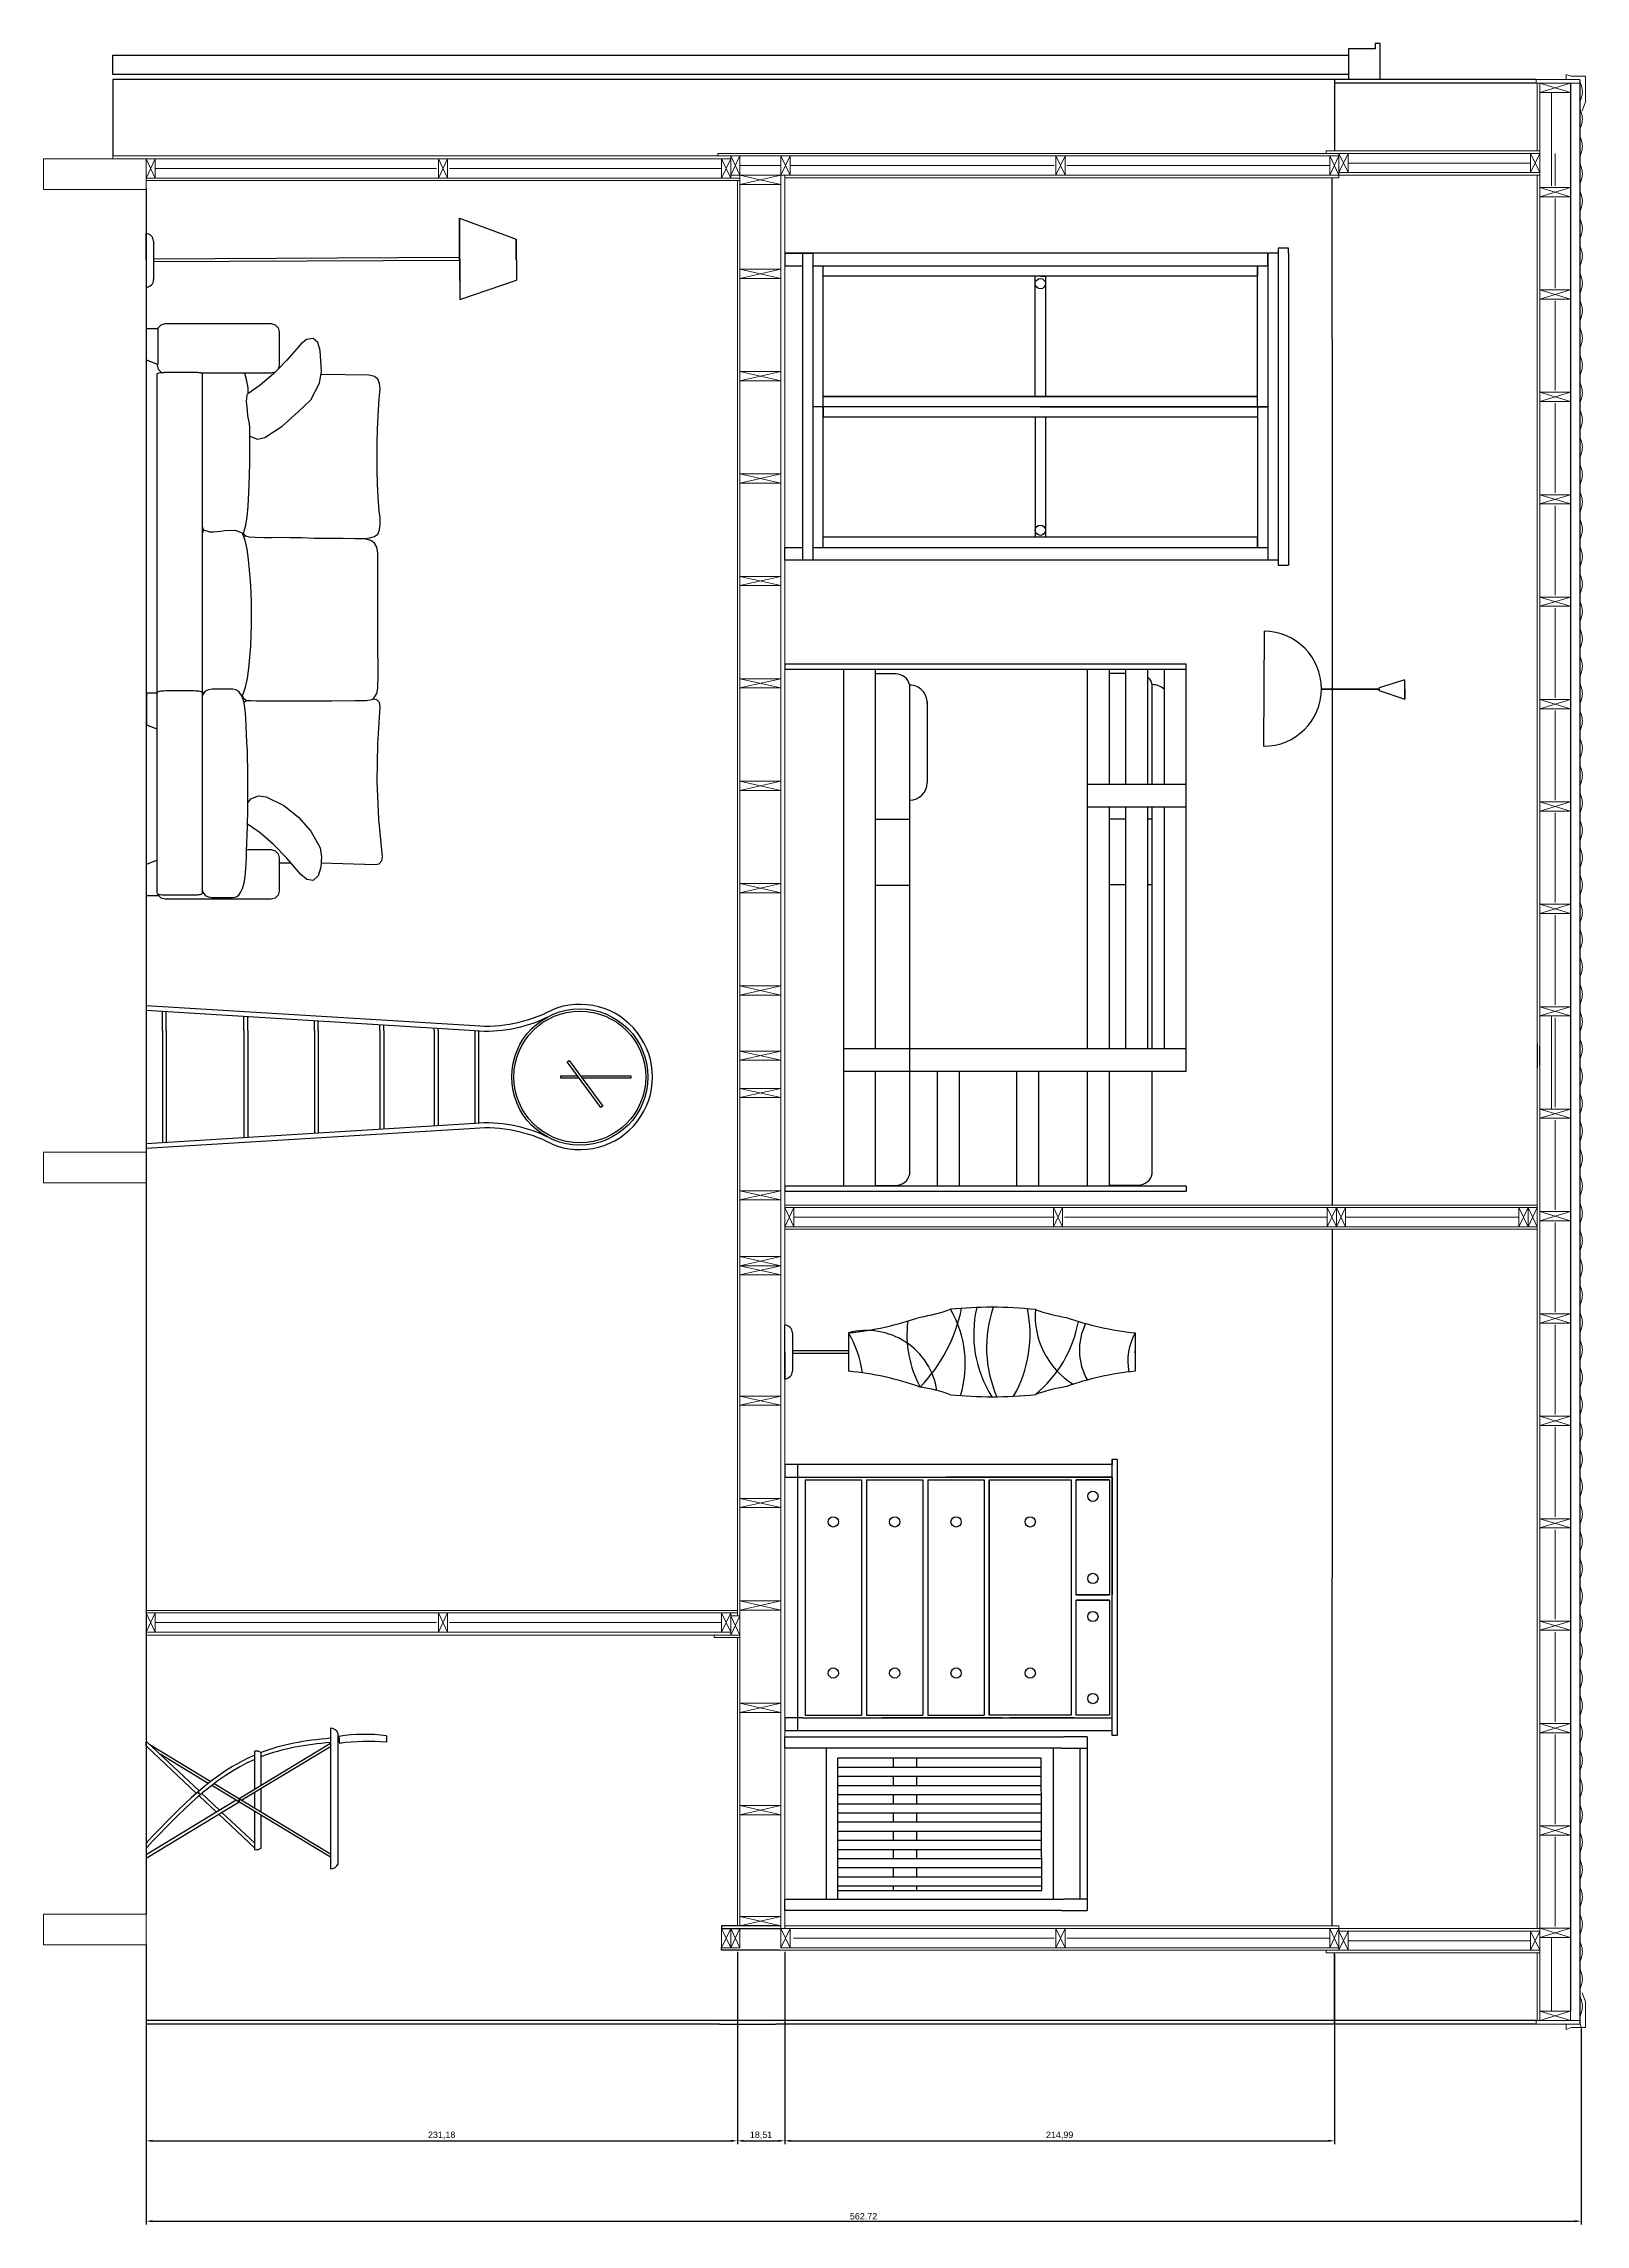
# Model space of a CAD drawing. Header units: millimetres. Extents: x -590 to 14421, y -527 to 4753.
# Drawn here: x 4246 to 4849, y 721 to 1574 of the extents above; entities that cross this region are included whole.
import ezdxf

# ---------------------------------------------------------------- set-up
doc = ezdxf.new("R2010")
doc.units = ezdxf.units.MM
for name, color, linetype, lineweight in [('A-ANNO-SYMB', 3, 'Continuous', 18), ('A-DETL-MBND', 3, 'Continuous', 18), ('A-ELEV-IDEN', 3, 'Continuous', 18), ('A-ELEV-MBE2', 4, 'Continuous', 25), ('A-FURN', 8, 'Continuous', 18), ('A-WALL-PATT', 8, 'Continuous', 18), ('A-WALL-STUD', 3, 'Continuous', 18)]:
    doc.layers.add(name, color=color, linetype=linetype, lineweight=lineweight)
doc.layers.add('ANG010029 Angely Ludres Meridienne Object by Polantis 2012-T1', color=7, linetype='Continuous', true_color=0xf0dfcc)
doc.layers.add('ANG010029 Angely Ludres Meridienne Object by Polantis 2012-T2', color=7, linetype='Continuous', true_color=0x3b2222)
doc.layers.add('simona arzu 1', color=1, linetype='Continuous')
doc.styles.get("Standard").update_dxf_attribs({"font": 'Arial.ttf'})
doc.dimstyles.new('ISO-25', dxfattribs={"dimtxt": 2.5, "dimasz": 2.5, "dimexe": 1.25, "dimexo": 0.625, "dimtad": 1, "dimtxsty": 'Standard', "dimcen": 2.5, "dimadec": 0, "dimazin": 0, "dimtfac": 1, "dimtmove": 0, "dimatfit": 3, "dimfxl": 1, "dimarcsym": 0})

msp = doc.modelspace()

# ---------------------------------------------------------------- blocks, each defined once
blk = doc.blocks.new('*D111')
at = {"color": 0, "lineweight": -2, "transparency": 16777216}
for p, q in [((4286.08, 800.11), (4286.08, 721)), ((4847.12, 797.55), (4847.12, 721)), ((4288.58, 722.25), (4844.62, 722.25))]:
    blk.add_line(p, q, dxfattribs=at)
at = {"color": 0, "transparency": 16777216}
for points in [[(4288.58, 722.67), (4288.58, 721.84), (4286.08, 722.25)], [(4844.62, 722.67), (4844.62, 721.84), (4847.12, 722.25)]]:
    blk.add_solid(points, dxfattribs=at)
at = {"color": 0, "transparency": 16777216, "insert": (4566.6, 724.15), "char_height": 2.5, "attachment_point": 5}
blk.add_mtext('562.72', dxfattribs=at)
blk = doc.blocks.new('*D112')
at = {"color": 0, "lineweight": -2, "transparency": 16777216}
for p, q in [((4286.08, 798.61), (4286.08, 752.42)), ((4517.26, 798.61), (4517.26, 752.42)), ((4288.58, 753.67), (4514.76, 753.67))]:
    blk.add_line(p, q, dxfattribs=at)
at = {"color": 0, "transparency": 16777216}
for points in [[(4288.58, 754.09), (4288.58, 753.26), (4286.08, 753.67)], [(4514.76, 754.09), (4514.76, 753.26), (4517.26, 753.67)]]:
    blk.add_solid(points, dxfattribs=at)
at = {"color": 0, "transparency": 16777216, "insert": (4401.67, 755.8), "char_height": 2.5, "attachment_point": 5}
blk.add_mtext('231,18', dxfattribs=at)
blk = doc.blocks.new('*D113')
at = {"color": 0, "lineweight": -2, "transparency": 16777216}
for p, q in [((4517.26, 827.54), (4517.26, 752.42)), ((4535.77, 827.54), (4535.77, 752.42)), ((4519.76, 753.67), (4533.27, 753.67))]:
    blk.add_line(p, q, dxfattribs=at)
at = {"color": 0, "transparency": 16777216}
for points in [[(4519.76, 754.09), (4519.76, 753.26), (4517.26, 753.67)], [(4533.27, 754.09), (4533.27, 753.26), (4535.77, 753.67)]]:
    blk.add_solid(points, dxfattribs=at)
at = {"color": 0, "transparency": 16777216, "insert": (4526.51, 755.8), "char_height": 2.5, "attachment_point": 5}
blk.add_mtext('18,51', dxfattribs=at)
blk = doc.blocks.new('*D115')
at = {"color": 0, "lineweight": -2, "transparency": 16777216}
for p, q in [((4535.77, 827.54), (4535.77, 752.42)), ((4750.76, 826.54), (4750.76, 752.42)), ((4538.27, 753.67), (4748.26, 753.67))]:
    blk.add_line(p, q, dxfattribs=at)
at = {"color": 0, "transparency": 16777216}
for points in [[(4538.27, 754.09), (4538.27, 753.26), (4535.77, 753.67)], [(4748.26, 754.09), (4748.26, 753.26), (4750.76, 753.67)]]:
    blk.add_solid(points, dxfattribs=at)
at = {"color": 0, "transparency": 16777216, "insert": (4643.26, 755.8), "char_height": 2.5, "attachment_point": 5}
blk.add_mtext('214,99', dxfattribs=at)

# ---------------------------------------------------------------- dimensions: what is measured, and where the dimension line sits
at = {"color": 3}
for base, p1, p2, picture, middle in [((4535.77, 753.674), (4517.256, 828.162), (4535.77, 828.162), '*D113', (4526.513, 755.805)), ((4750.759, 753.674), (4535.77, 828.162), (4750.759, 827.161), '*D115', (4643.264, 755.805)), ((4517.256, 753.674), (4286.077, 799.239), (4517.256, 799.239), '*D112', (4401.666, 755.805))]:
    dim = msp.add_linear_dim(base=base, p1=p1, p2=p2, dimstyle='ISO-25', dxfattribs=at)
    dim.commit()
    dim.dimension.update_dxf_attribs({"geometry": picture, "text_midpoint": middle})
dim = msp.add_linear_dim(base=(4847.118, 722.254), p1=(4286.077, 800.74), p2=(4847.118, 798.176), text='562.72', dimstyle='ISO-25', dxfattribs=at)
dim.commit()
dim.dimension.update_dxf_attribs({"geometry": '*D111', "text_midpoint": (4566.598, 724.146)})

# ---------------------------------------------------------------- linework, layer by layer
at = {"color": 0}
for p, q in [((4749.758, 1457.97), (4749.758, 1521.096)), ((4286.077, 1516.993), (4286.077, 842.273)), ((4830, 1182.635), (4830, 1173.128)), ((4831.001, 1174.129), (4831.001, 1181.635)), ((4644.021, 907.116), (4653.997, 907.116)), ((4653.997, 911.578), (4644.889, 911.578)), ((4651.121, 907.116), (4651.121, 848.127)), ((4653.997, 911.578), (4653.997, 907.116)), ((4653.997, 907.116), (4653.997, 848.127)), ((4653.997, 848.127), (4644.889, 848.127)), ((4653.997, 848.127), (4653.997, 843.664)), ((4534.269, 837.762), (4511.051, 837.762)), ((4511.051, 837.762), (4511.051, 836.668)), ((4511.051, 836.668), (4534.269, 836.668)), ((4644.021, 843.664), (4653.997, 843.664)), ((4286.077, 830.263), (4286.077, 799.239)), ((4511.051, 828.162), (4511.051, 829.163)), ((4533.788, 828.162), (4511.051, 828.162)), ((4750.759, 800.74), (4286.077, 800.74)), ((4510.307, 799.239), (4532.282, 799.239))]:
    msp.add_line(p, q, dxfattribs=at)
for p, q in [((4408.682, 1496.955), (4408.64, 1505.308)), ((4408.64, 1505.308), (4408.8, 1473.568)), ((4408.64, 1505.308), (4430.785, 1497.066)), ((4285.971, 1499.287), (4286.077, 1478.287)), ((4288.987, 1496.302), (4289.062, 1481.302)), ((4408.762, 1480.966), (4408.682, 1496.955)), ((4430.825, 1489.016), (4430.785, 1497.066)), ((4430.785, 1497.066), (4430.865, 1481.077)), ((4732.656, 1493.602), (4728.656, 1493.602)), ((4728.656, 1493.602), (4728.656, 1371.606)), ((4732.77, 1493.606), (4732.656, 1493.602)), ((4732.77, 1491.606), (4732.77, 1493.606)), ((4408.717, 1489.905), (4289.022, 1489.302)), ((4289.027, 1488.302), (4408.723, 1488.905)), ((4728.656, 1491.606), (4535.77, 1491.606)), ((4535.77, 1491.606), (4542.77, 1491.606)), ((4535.77, 1491.606), (4535.77, 1486.606)), ((4535.77, 1486.606), (4542.77, 1486.606)), ((4542.77, 1491.606), (4542.77, 1371.606)), ((4542.77, 1491.606), (4546.77, 1491.606)), ((4546.77, 1491.606), (4546.77, 1371.606)), ((4546.77, 1486.606), (4724.656, 1486.606)), ((4550.77, 1431.606), (4550.77, 1486.606)), ((4720.656, 1431.606), (4720.656, 1486.606)), ((4720.656, 1486.606), (4720.656, 1482.606)), ((4724.656, 1486.606), (4724.656, 1491.606)), ((4724.656, 1491.606), (4724.656, 1371.606)), ((4724.656, 1486.606), (4724.656, 1376.606)), ((4732.77, 1491.606), (4732.77, 1371.606)), ((4408.8, 1473.568), (4430.865, 1481.077)), ((4720.656, 1482.606), (4550.77, 1482.606)), ((4633.713, 1435.606), (4633.713, 1482.606)), ((4635.713, 1482.606), (4637.713, 1482.606)), ((4637.713, 1482.606), (4637.713, 1435.606)), ((4720.656, 1435.606), (4550.77, 1435.606)), ((4550.77, 1435.606), (4720.656, 1435.606)), ((4637.713, 1435.606), (4633.713, 1435.606)), ((4720.656, 1431.606), (4720.656, 1435.606)), ((4724.656, 1431.606), (4546.77, 1431.606)), ((4550.77, 1376.606), (4550.77, 1431.606)), ((4550.77, 1431.606), (4550.77, 1427.606)), ((4550.77, 1427.606), (4720.656, 1427.606)), ((4633.713, 1427.606), (4633.713, 1380.606)), ((4635.713, 1431.606), (4724.656, 1431.606)), ((4637.713, 1427.606), (4637.713, 1380.606)), ((4724.656, 1431.606), (4720.656, 1431.606)), ((4720.656, 1431.606), (4720.656, 1376.606)), ((4535.77, 1371.606), (4535.77, 1376.606)), ((4535.77, 1376.606), (4542.77, 1376.606)), ((4546.77, 1380.606), (4546.77, 1376.606)), ((4546.77, 1376.606), (4724.656, 1376.606)), ((4546.77, 1376.606), (4550.77, 1376.606)), ((4720.656, 1380.606), (4550.77, 1380.606)), ((4720.656, 1376.606), (4720.656, 1380.606)), ((4728.656, 1371.606), (4535.77, 1371.606)), ((4542.77, 1371.606), (4535.77, 1371.606)), ((4728.656, 1371.606), (4728.656, 1369.606)), ((4728.656, 1369.606), (4732.656, 1369.606)), ((4732.77, 1369.606), (4732.656, 1369.606)), ((4732.77, 1371.606), (4732.77, 1369.606)), ((4723.18, 1343.858), (4723.013, 1298.859)), ((4692.77, 1330.893), (4535.77, 1330.893)), ((4535.77, 1330.893), (4535.77, 1328.893)), ((4692.77, 1328.893), (4692.77, 1330.893)), ((4692.77, 1328.893), (4535.77, 1328.893)), ((4558.808, 1328.893), (4558.808, 1126.893)), ((4571.212, 1180.601), (4571.212, 1328.893)), ((4579.181, 1327.14), (4571.212, 1327.14)), ((4584.651, 1131.543), (4584.651, 1322.772)), ((4654.062, 1328.893), (4654.062, 1180.601)), ((4662.77, 1283.893), (4662.77, 1328.893)), ((4669.062, 1327.303), (4662.77, 1327.303)), ((4669.062, 1328.893), (4669.062, 1283.893)), ((4677.77, 1283.893), (4677.77, 1328.893)), ((4679.479, 1283.893), (4679.479, 1322.935)), ((4684.062, 1328.893), (4684.062, 1283.893)), ((4692.77, 1171.893), (4692.77, 1328.893)), ((4768.199, 1321.192), (4768.201, 1321.709)), ((4778.208, 1324.82), (4768.201, 1321.709)), ((4778.18, 1317.265), (4778.208, 1324.82)), ((4591.413, 1316.273), (4591.413, 1284.583)), ((4745.595, 1321.125), (4768.198, 1321.042)), ((4745.596, 1321.425), (4768.2, 1321.342)), ((4768.199, 1321.192), (4768.197, 1320.675)), ((4768.197, 1320.675), (4768.199, 1321.192)), ((4768.197, 1320.675), (4778.18, 1317.265)), ((4778.194, 1321.155), (4778.18, 1317.265)), ((4692.77, 1283.893), (4654.062, 1283.893)), ((4654.062, 1275.185), (4692.77, 1275.185)), ((4662.77, 1180.601), (4662.77, 1275.185)), ((4669.062, 1270.36), (4662.77, 1270.36)), ((4669.062, 1275.185), (4669.062, 1180.601)), ((4677.77, 1180.601), (4677.77, 1275.185)), ((4679.479, 1270.36), (4677.77, 1270.36)), ((4679.479, 1180.601), (4679.479, 1275.185)), ((4684.062, 1275.185), (4684.062, 1180.601)), ((4584.651, 1270.196), (4571.212, 1270.196)), ((4662.77, 1244.775), (4669.062, 1244.775)), ((4677.77, 1244.775), (4679.479, 1244.775)), ((4571.212, 1244.612), (4584.651, 1244.612)), ((4286.077, 1197.557), (4414.604, 1189.639)), ((4286.077, 1197.557), (4286.077, 1195.635)), ((4286.077, 1195.635), (4414.604, 1187.717)), ((4292.48, 1187.717), (4292.48, 1195.24)), ((4293.98, 1187.717), (4293.98, 1195.148)), ((4292.48, 1187.717), (4292.48, 1143.873)), ((4293.98, 1187.717), (4293.98, 1143.965)), ((4324.37, 1187.717), (4324.37, 1193.276)), ((4324.37, 1187.717), (4324.37, 1145.838)), ((4325.87, 1187.717), (4325.87, 1193.183)), ((4325.87, 1187.717), (4325.87, 1145.93)), ((4351.942, 1187.717), (4351.942, 1191.577)), ((4351.942, 1187.717), (4351.942, 1147.536)), ((4353.442, 1187.717), (4353.442, 1191.485)), ((4353.442, 1187.717), (4353.442, 1147.629)), ((4377.521, 1187.717), (4377.521, 1190.001)), ((4377.521, 1187.717), (4377.521, 1149.112)), ((4379.021, 1187.717), (4379.021, 1189.909)), ((4379.021, 1187.717), (4379.021, 1149.204)), ((4398.781, 1187.717), (4398.781, 1188.692)), ((4398.781, 1187.717), (4398.781, 1150.422)), ((4400.281, 1187.717), (4400.281, 1188.599)), ((4400.281, 1187.717), (4400.281, 1150.514)), ((4414.604, 1187.717), (4414.604, 1151.397)), ((4416.104, 1187.613), (4416.104, 1151.5)), ((4436.687, 1188.278), (4436.687, 1188.239)), ((4692.77, 1180.601), (4558.808, 1180.601)), ((4558.808, 1171.893), (4692.77, 1171.893)), ((4571.212, 1126.893), (4571.212, 1171.893)), ((4595.379, 1171.893), (4595.379, 1126.893)), ((4604.087, 1126.893), (4604.087, 1171.893)), ((4626.427, 1171.893), (4626.427, 1126.893)), ((4635.134, 1126.893), (4635.134, 1171.893)), ((4654.062, 1171.893), (4654.062, 1126.893)), ((4662.77, 1126.893), (4662.77, 1171.893)), ((4679.479, 1131.706), (4679.479, 1171.893)), ((4414.604, 1151.397), (4286.077, 1143.479)), ((4414.604, 1149.475), (4286.077, 1141.557)), ((4286.077, 1143.479), (4286.077, 1141.557)), ((4438.214, 1149.439), (4436.707, 1150.854)), ((4286.077, 1141.557), (4286.077, 1141.557)), ((4692.77, 1126.893), (4535.77, 1126.893)), ((4535.77, 1126.893), (4535.77, 1124.893)), ((4571.212, 1127.14), (4579.181, 1127.14)), ((4662.77, 1127.303), (4674.009, 1127.303)), ((4692.77, 1126.893), (4692.77, 1124.893)), ((4535.77, 1124.893), (4692.77, 1124.893)), ((4535.77, 1051.539), (4535.77, 1072.539)), ((4538.77, 1069.539), (4538.77, 1054.539)), ((4560.77, 1069.539), (4560.77, 1054.539)), ((4672.77, 1069.539), (4672.77, 1054.539)), ((4672.77, 1069.539), (4672.77, 1057.039)), ((4672.77, 1069.539), (4672.77, 1062.039)), ((4535.77, 1062.039), (4535.77, 1051.539)), ((4560.77, 1062.539), (4538.77, 1062.539)), ((4538.77, 1061.539), (4560.77, 1061.539)), ((4672.77, 1061.539), (4672.77, 1062.539)), ((4672.77, 1062.539), (4672.77, 1062.039)), ((4663.77, 1018.088), (4535.77, 1018.088)), ((4535.77, 1018.088), (4535.77, 1013.088)), ((4540.786, 1018.088), (4540.786, 914.088)), ((4663.77, 912.088), (4663.77, 1020.088)), ((4663.77, 1020.088), (4665.77, 1020.088)), ((4663.77, 1020.088), (4663.77, 1018.088)), ((4665.77, 1020.088), (4665.77, 912.088)), ((4535.77, 1013.088), (4542.77, 1013.088)), ((4542.77, 1013.088), (4663.77, 1013.088)), ((4542.77, 1013.088), (4582.77, 1013.088)), ((4542.77, 1013.088), (4564.77, 1013.088)), ((4542.77, 1013.088), (4566.77, 1013.088)), ((4543.77, 1012.088), (4543.77, 920.088)), ((4543.77, 1012.088), (4565.77, 1012.088)), ((4565.77, 1012.088), (4565.77, 920.088)), ((4567.77, 1012.088), (4567.77, 920.088)), ((4567.77, 1012.088), (4589.77, 1012.088)), ((4586.77, 1013.088), (4608.77, 1013.088)), ((4589.77, 1012.088), (4589.77, 920.088)), ((4590.77, 1013.088), (4614.77, 1013.088)), ((4591.77, 1012.088), (4591.77, 920.088)), ((4591.77, 1012.088), (4613.77, 1012.088)), ((4623.77, 1013.088), (4598.77, 1013.088)), ((4613.77, 1012.088), (4613.77, 920.088)), ((4615.77, 1012.088), (4615.77, 920.088)), ((4645.77, 1013.088), (4620.77, 1013.088)), ((4663.77, 1013.088), (4645.77, 1013.088)), ((4647.77, 1012.088), (4647.77, 920.088)), ((4663.77, 1013.088), (4648.77, 1013.088)), ((4662.77, 1012.088), (4649.77, 1012.088)), ((4663.77, 1013.088), (4662.77, 1013.088)), ((4663.77, 1013.088), (4663.77, 967.088)), ((4663.77, 1013.088), (4663.77, 1012.088)), ((4649.77, 967.088), (4662.77, 967.088)), ((4662.77, 967.088), (4649.77, 967.088)), ((4662.77, 965.088), (4649.77, 965.088)), ((4542.77, 919.088), (4535.77, 919.088)), ((4535.77, 919.088), (4535.77, 914.088)), ((4535.77, 914.088), (4663.77, 914.088)), ((4542.77, 919.088), (4663.77, 919.088)), ((4543.77, 920.088), (4565.77, 920.088)), ((4564.77, 919.088), (4586.77, 919.088)), ((4566.77, 919.088), (4590.77, 919.088)), ((4567.77, 920.088), (4589.77, 920.088)), ((4598.77, 919.088), (4573.77, 919.088)), ((4591.77, 920.088), (4613.77, 920.088)), ((4620.77, 919.088), (4595.77, 919.088)), ((4648.77, 919.088), (4623.77, 919.088)), ((4662.77, 920.088), (4649.77, 920.088)), ((4663.77, 919.088), (4663.77, 920.088)), ((4286.077, 909.042), (4286.077, 908.409)), ((4286.377, 907.765), (4305.714, 889.567)), ((4286.673, 909.425), (4306.796, 890.487)), ((4358.167, 907.717), (4323.596, 886.819)), ((4328.577, 891.207), (4328.577, 906.057)), ((4328.577, 891.207), (4328.577, 906.057)), ((4331.077, 892.718), (4331.077, 905.472)), ((4361.457, 911.727), (4361.766, 909.025)), ((4380.077, 912.051), (4380.077, 909.459)), ((4665.77, 912.088), (4663.77, 912.088)), ((4306.823, 888.523), (4313.595, 882.15)), ((4307.903, 889.445), (4314.85, 882.908)), ((4328.577, 883.808), (4328.577, 889.83)), ((4328.577, 883.808), (4328.577, 889.83)), ((4331.077, 882.296), (4331.077, 891.341)), ((4314.486, 881.312), (4328.577, 868.051)), ((4315.741, 882.07), (4328.577, 869.989)), ((4328.577, 868.051), (4328.577, 882.431)), ((4328.577, 867.483), (4328.577, 882.431)), ((4331.077, 868.051), (4331.077, 880.919)), ((4286.077, 869.594), (4286.077, 868.626)), ((4286.077, 868.051), (4286.077, 868.051))]:
    msp.add_line(p, q)
for points in [[(4455.455, 1169.117), (4448.299, 1169.117), (4448.299, 1169.997), (4454.804, 1169.997)], [(4455.898, 1169.997), (4475.62, 1169.997), (4475.62, 1169.117), (4456.549, 1169.117)], [(4286.159, 908.072), (4286.077, 908.122), (4286.077, 909.499), (4286.28, 909.376)], [(4287.524, 908.624), (4311.427, 894.175)], [(4310.431, 893.4), (4291.615, 904.774)], [(4322.457, 887.507), (4358.167, 909.094), (4358.167, 908.122)], [(4321.318, 886.819), (4286.077, 865.516), (4286.077, 864.139), (4322.457, 886.13)], [(4358.167, 865.516), (4358.167, 864.544), (4311.78, 892.584)], [(4312.786, 893.353), (4358.167, 865.921)]]:
    msp.add_lwpolyline(points)
for points in [[(4464.624, 1158.196), (4463.916, 1157.672), (4450.773, 1175.449), (4451.48, 1175.972)], [(4647.77, 1012.088), (4647.77, 920.088), (4615.77, 920.088), (4615.77, 1012.088)], [(4662.77, 1012.088), (4662.77, 967.088), (4649.77, 967.088), (4649.77, 1012.088)], [(4662.77, 965.088), (4662.77, 920.088), (4649.77, 920.088), (4649.77, 965.088)]]:
    msp.add_lwpolyline(points, close=True)
msp.add_lwpolyline([(4361.167, 912.944, 0.3027756), (4358.167, 914.944), (4358.167, 859.944, 0.3027756), (4361.167, 861.944)], format="xyb", close=True)
for centre, radius in [((4635.713, 1479.698), 2), ((4635.713, 1383.287), 2), ((4455.677, 1169.557), 26.639), ((4455.677, 1169.557), 25.771), ((4656.27, 1005.631), 2), ((4554.77, 995.631), 2), ((4578.77, 995.631), 2), ((4602.77, 995.631), 2), ((4631.77, 995.631), 2), ((4656.27, 973.545), 2), ((4656.27, 958.631), 2), ((4554.77, 936.545), 2), ((4578.77, 936.545), 2), ((4602.77, 936.545), 2), ((4631.77, 936.545), 2), ((4656.27, 926.545), 2), ((4306.769, 889.567), 0.194), ((4322.468, 886.819), 0.201)]:
    msp.add_circle(centre, radius)
for centre, radius, start, end in [((4285.987, 1496.287), 3, 0.288527, 90.288527), ((4286.062, 1481.287), 3, 270.288527, 0.288527), ((4723.096, 1321.359), 22.5, 269.788219, 89.788219), ((4579.181, 1321.53), 5.61, 12.794239, 90), ((4584.651, 1316.005), 6.767, 357.729098, 90), ((4674.009, 1321.693), 5.61, 12.794239, 47.898649), ((4679.479, 1316.168), 6.767, 47.373236, 90), ((4584.636, 1284.583), 6.777, 270.131322, 0), ((4419.144, 1244.424), 54.973, 265.263094, 297.679117), ((4455.677, 1169.557), 28.401, 247.2197, 112.7803), ((4419.144, 1242.502), 54.973, 265.263094, 295.52639), ((4419.144, 1096.611), 54.973, 64.47361, 94.736906), ((4419.144, 1094.689), 54.973, 62.320883, 94.736906), ((4579.181, 1132.74), 5.6, 270, 347.658272), ((4674.009, 1132.903), 5.6, 270, 347.658272), ((4549.421, 1187.409), 118.414, 275.499931, 289.408565), ((4543.532, 1091.738), 62.681, 316.196277, 348.373384), ((4577.436, 1145.213), 70.408, 279.263983, 289.224266), ((4616.77, 917.739), 161.8, 90, 95.729051), ((4563.854, 1057.389), 42.509, 343.060275, 30.13527), ((4655.296, 1069.034), 45.653, 166.836658, 212.448513), ((4662.959, 1063.807), 48.272, 160.980332, 203.510416), ((4616.77, 917.739), 161.8, 83.968917, 90), ((4583.431, 1068.859), 48.272, 330.05336, 12.059259), ((4665.09, 1076.189), 31.416, 175.518674, 238.321514), ((4657.104, 1145.072), 70.408, 250.645058, 260.736017), ((4684.337, 1184.549), 115.59, 250.509371, 264.256853), ((4535.77, 1069.539), 3, 0, 90), ((4567.831, 1042.651), 27.8, 8.929608, 104.714184), ((4524.006, 1048.198), 42.509, 7.712909, 30.13527), ((4626.049, 1068.779), 42.509, 172.785375, 208.722844), ((4603.127, 1082.733), 48.272, 309.405478, 349.567233), ((4674.348, 1062.784), 23.38, 153.612615, 209.998116), ((4693.289, 1058.331), 23.38, 151.355181, 190.029034), ((4535.77, 1054.539), 3, 270, 0), ((4549.605, 937.597), 117.474, 70.525366, 84.546428), ((4684.337, 939.529), 115.59, 95.743147, 109.490629), ((4577.436, 978.861), 70.408, 70.793276, 80.736017), ((4616.77, 1206.339), 161.8, 264.263705, 270), ((4616.77, 1206.339), 161.8, 270, 276.031083), ((4657.104, 979.006), 70.408, 99.263983, 109.354942), ((4371.861, 849.016), 63.569, 82.573489, 99.419461), ((4286.526, 908.998), 0.451, 71.008722, 174.505031), ((4287.034, 908.463), 0.959, 183.240088, 226.738336), ((4328.802, 901.375), 4.687, 60.949803, 92.664036), ((4372.69, 834.539), 75.282, 84.368954, 98.336221), ((4287.71, 869.398), 1.645, 136.127915, 173.140494), ((4286.329, 868.682), 0.258, 192.378055, 303.401454), ((4328.639, 872.996), 5.514, 269.404079, 296.241787)]:
    msp.add_arc(centre, radius, start, end)
for points in [[(4328.577, 904.466), (4312.677, 897.675), (4299.585, 884.411), (4286.525, 870.538)], [(4358.167, 911.023), (4348.332, 910.18), (4338.912, 908.592), (4331.077, 905.472)], [(4358.167, 909.398), (4348.674, 908.579), (4339.502, 907.032), (4331.077, 903.794)], [(4361.508, 911.281), (4361.394, 911.274), (4361.281, 911.266), (4361.167, 911.258)], [(4361.692, 909.67), (4361.517, 909.658), (4361.342, 909.646), (4361.167, 909.633)], [(4328.577, 902.773), (4312.556, 895.829), (4299.499, 882.181), (4286.472, 868.466)]]:
    msp.add_open_spline(points, degree=3)
at = {"layer": 'A-ANNO-SYMB', "color": 0}
for points in [[(4847.557, 1547.299), (4847.557, 1547.299), (4848.795, 1550.768), (4848.795, 1560.776), (4843.291, 1560.776), (4841.289, 1561.527), (4841.289, 1559.775)], [(4847.557, 811.466), (4847.557, 811.466), (4848.795, 807.998), (4848.795, 797.99), (4843.291, 797.99), (4841.289, 797.238), (4841.289, 798.991)]]:
    msp.add_lwpolyline(points, dxfattribs=at)
for centre, start, end in [((4853.933, 1549.368), 158.581347, 201.418653), ((4853.933, 1560.061), 184.183033, 201.418653), ((4840.304, 1554.714), 338.581347, 21.418653), ((4840.304, 1544.021), 338.581347, 21.418653), ((4853.933, 1538.675), 158.581347, 201.418653), ((4840.304, 1533.328), 338.581347, 21.418653), ((4853.933, 1527.981), 158.581347, 201.418653), ((4853.933, 1517.288), 158.581347, 201.418653), ((4840.304, 1522.635), 338.581347, 21.418653), ((4853.933, 1506.595), 158.581347, 201.418653), ((4840.304, 1511.942), 338.581347, 21.418653), ((4840.304, 1501.249), 338.581347, 21.418653), ((4853.933, 1495.902), 158.581347, 201.418653), ((4840.304, 1490.556), 338.581347, 21.418653), ((4853.933, 1485.209), 158.581347, 201.418653), ((4853.933, 1474.516), 158.581347, 201.418653), ((4840.304, 1479.862), 338.581347, 21.418653), ((4853.933, 1463.823), 158.581347, 201.418653), ((4840.304, 1469.169), 338.581347, 21.418653), ((4840.304, 1458.476), 338.581347, 21.418653), ((4853.933, 1453.13), 158.581347, 201.418653), ((4840.304, 1447.783), 338.581347, 21.418653), ((4853.933, 1442.436), 158.581347, 201.418653), ((4853.933, 1431.743), 158.581347, 201.418653), ((4840.304, 1437.09), 338.581347, 21.418653), ((4840.304, 1426.397), 338.581347, 21.418653), ((4853.933, 1421.05), 158.581347, 201.418653), ((4840.304, 1415.704), 338.581347, 21.418653), ((4853.933, 1410.357), 158.581347, 201.418653), ((4840.304, 1405.011), 338.581347, 21.418653), ((4853.933, 1399.664), 158.581347, 201.418653), ((4853.933, 1388.971), 158.581347, 201.418653), ((4840.304, 1394.317), 338.581347, 21.418653), ((4840.304, 1383.624), 338.581347, 21.418653), ((4853.933, 1378.278), 158.581347, 201.418653), ((4840.304, 1372.931), 338.581347, 21.418653), ((4853.933, 1367.585), 158.581347, 201.418653), ((4840.304, 1362.238), 338.581347, 21.418653), ((4853.933, 1356.892), 158.581347, 201.418653), ((4853.933, 1346.198), 158.581347, 201.418653), ((4840.304, 1351.545), 338.581347, 21.418653), ((4840.304, 1340.852), 338.581347, 21.418653), ((4853.933, 1335.505), 158.581347, 201.418653), ((4840.304, 1330.159), 338.581347, 21.418653), ((4853.933, 1324.812), 158.581347, 201.418653), ((4840.304, 1319.466), 338.581347, 21.418653), ((4853.933, 1314.119), 158.581347, 201.418653), ((4853.933, 1303.426), 158.581347, 201.418653), ((4840.304, 1308.773), 338.581347, 21.418653), ((4840.304, 1298.079), 338.581347, 21.418653), ((4853.933, 1292.733), 158.581347, 201.418653), ((4840.304, 1287.386), 338.581347, 21.418653), ((4853.933, 1282.04), 158.581347, 201.418653), ((4840.304, 1276.693), 338.581347, 21.418653), ((4853.933, 1271.347), 158.581347, 201.418653), ((4853.933, 1260.654), 158.581347, 201.418653), ((4840.304, 1266), 338.581347, 21.418653), ((4840.304, 1255.307), 338.581347, 21.418653), ((4853.933, 1249.96), 158.581347, 201.418653), ((4840.304, 1244.614), 338.581347, 21.418653), ((4853.933, 1239.267), 158.581347, 201.418653), ((4840.304, 1233.921), 338.581347, 21.418653), ((4853.933, 1228.574), 158.581347, 201.418653), ((4853.933, 1217.881), 158.581347, 201.418653), ((4840.304, 1223.228), 338.581347, 21.418653), ((4840.304, 1212.534), 338.581347, 21.418653), ((4853.933, 1207.188), 158.581347, 201.418653), ((4840.304, 1201.841), 338.581347, 21.418653), ((4853.933, 1196.495), 158.581347, 201.418653), ((4840.304, 1191.148), 338.581347, 21.418653), ((4853.933, 1185.802), 158.581347, 201.418653), ((4853.933, 1175.109), 158.581347, 201.418653), ((4840.304, 1180.455), 338.581347, 21.418653), ((4840.304, 1169.762), 338.581347, 21.418653), ((4853.933, 1164.415), 158.581347, 201.418653), ((4840.304, 1159.069), 338.581347, 21.418653), ((4853.933, 1153.722), 158.581347, 201.418653), ((4840.304, 1148.376), 338.581347, 21.418653), ((4853.933, 1143.029), 158.581347, 201.418653), ((4853.933, 1132.336), 158.581347, 201.418653), ((4840.304, 1137.683), 338.581347, 21.418653), ((4840.304, 1126.99), 338.581347, 21.418653), ((4853.933, 1121.643), 158.581347, 201.418653), ((4840.304, 1116.296), 338.581347, 21.418653), ((4853.933, 1110.95), 158.581347, 201.418653), ((4853.933, 1100.257), 158.581347, 201.418653), ((4840.304, 1105.603), 338.581347, 21.418653), ((4853.933, 1089.564), 158.581347, 201.418653), ((4840.304, 1094.91), 338.581347, 21.418653), ((4840.304, 1084.217), 338.581347, 21.418653), ((4853.933, 1078.871), 158.581347, 201.418653), ((4840.304, 1073.524), 338.581347, 21.418653), ((4853.933, 1068.177), 158.581347, 201.418653), ((4853.933, 1057.484), 158.581347, 201.418653), ((4840.304, 1062.831), 338.581347, 21.418653), ((4853.933, 1046.791), 158.581347, 201.418653), ((4840.304, 1052.138), 338.581347, 21.418653), ((4840.304, 1041.445), 338.581347, 21.418653), ((4853.933, 1036.098), 158.581347, 201.418653), ((4840.304, 1030.752), 338.581347, 21.418653), ((4853.933, 1025.405), 158.581347, 201.418653), ((4853.933, 1014.712), 158.581347, 201.418653), ((4840.304, 1020.058), 338.581347, 21.418653), ((4853.933, 1004.019), 158.581347, 201.418653), ((4840.304, 1009.365), 338.581347, 21.418653), ((4840.304, 998.672), 338.581347, 21.418653), ((4853.933, 993.326), 158.581347, 201.418653), ((4840.304, 987.979), 338.581347, 21.418653), ((4853.933, 982.632), 158.581347, 201.418653), ((4853.933, 971.939), 158.581347, 201.418653), ((4840.304, 977.286), 338.581347, 21.418653), ((4853.933, 961.246), 158.581347, 201.418653), ((4840.304, 966.593), 338.581347, 21.418653), ((4840.304, 955.9), 338.581347, 21.418653), ((4853.933, 950.553), 158.581347, 201.418653), ((4840.304, 945.207), 338.581347, 21.418653), ((4853.933, 939.86), 158.581347, 201.418653), ((4853.933, 929.167), 158.581347, 201.418653), ((4840.304, 934.513), 338.581347, 21.418653), ((4853.933, 918.474), 158.581347, 201.418653), ((4840.304, 923.82), 338.581347, 21.418653), ((4840.304, 913.127), 338.581347, 21.418653), ((4853.933, 907.781), 158.581347, 201.418653), ((4840.304, 902.434), 338.581347, 21.418653), ((4853.933, 897.088), 158.581347, 201.418653), ((4853.933, 886.394), 158.581347, 201.418653), ((4840.304, 891.741), 338.581347, 21.418653), ((4853.933, 875.701), 158.581347, 201.418653), ((4840.304, 881.048), 338.581347, 21.418653), ((4840.304, 870.355), 338.581347, 21.418653), ((4853.933, 865.008), 158.581347, 201.418653), ((4840.304, 859.662), 338.581347, 21.418653), ((4853.933, 854.315), 158.581347, 201.418653), ((4853.933, 843.622), 158.581347, 201.418653), ((4840.304, 848.969), 338.581347, 21.418653), ((4853.933, 832.929), 158.581347, 201.418653), ((4840.304, 838.275), 338.581347, 21.418653), ((4840.304, 827.582), 338.581347, 21.418653), ((4853.933, 822.236), 158.581347, 201.418653), ((4840.304, 816.889), 338.581347, 21.418653), ((4853.933, 811.543), 158.581347, 201.418653), ((4853.933, 800.85), 158.581347, 201.418653), ((4840.304, 806.196), 338.581347, 21.418653)]:
    msp.add_arc(centre, 7.32, start, end, dxfattribs=at)
at = {"layer": 'A-DETL-MBND', "color": 0}
for p, q in [((4830, 1531.605), (4830, 1558.026)), ((4831.001, 1530.604), (4831.001, 1554.423)), ((4835.504, 1517.995), (4835.504, 1554.423)), ((4289.68, 1528.502), (4513.253, 1528.502)), ((4535.77, 1522.097), (4752.437, 1522.097)), ((4535.77, 1521.096), (4752.437, 1521.096)), ((4830, 1522.097), (4830, 1182.635)), ((4831.001, 1523.098), (4831.001, 1181.635)), ((4830, 836.668), (4830, 1173.128)), ((4831.001, 836.668), (4831.001, 1174.129)), ((4518.256, 1138.905), (4518.256, 1137.904)), ((4535.77, 1119.509), (4830, 1119.509)), ((4535.77, 1118.508), (4822.794, 1118.508)), ((4535.77, 1111.002), (4822.794, 1111.002)), ((4535.77, 1110.002), (4830, 1110.002)), ((4289.68, 952.513), (4511.051, 952.512)), ((4508.248, 951.411), (4508.248, 950.411)), ((4508.248, 950.411), (4518.256, 950.411)), ((4535.77, 837.762), (4752.437, 837.669)), ((4535.77, 836.668), (4752.437, 836.668)), ((4533.788, 828.162), (4752.437, 828.162)), ((4830, 827.161), (4830, 800.74)), ((4831.001, 827.161), (4831.001, 804.343)), ((4835.504, 833.166), (4835.504, 804.343))]:
    msp.add_line(p, q, dxfattribs=at)
for points in [[(4273.067, 1528.502), (4273.067, 1529.603), (4514.654, 1529.603)], [(4509.65, 1529.603), (4509.65, 1530.604), (4752.437, 1530.604)], [(4518.256, 1529.603), (4752.437, 1529.603)], [(4747.433, 1530.604), (4747.433, 1531.605), (4831.001, 1531.605)], [(4752.437, 1529.603), (4752.437, 1530.604)], [(4756.04, 1530.604), (4831.001, 1530.604)], [(4286.077, 1520.996), (4518.256, 1520.996)], [(4518.256, 1519.995), (4286.077, 1519.995)], [(4517.256, 1519.995), (4517.256, 1138.905)], [(4518.256, 1522.097), (4518.256, 840.271)], [(4534.269, 1522.097), (4534.269, 836.668)], [(4535.77, 1522.097), (4535.77, 836.668)], [(4752.437, 1523.098), (4752.437, 1522.097), (4831.001, 1522.097)], [(4752.437, 1522.097), (4752.437, 1521.096)], [(4756.04, 1523.098), (4827.398, 1523.098)], [(4835.504, 1157.016), (4835.504, 1193.444)], [(4517.256, 1138.905), (4517.256, 958.917)], [(4517.256, 961.019), (4286.077, 961.019)], [(4286.077, 960.018), (4517.256, 960.018)], [(4286.077, 952.512), (4286.077, 951.411), (4514.654, 951.411)], [(4517.256, 950.411), (4517.256, 837.762)], [(4752.437, 836.668), (4752.437, 837.669)], [(4752.437, 835.668), (4752.437, 836.668), (4831.001, 836.668)], [(4756.04, 835.668), (4831.001, 835.668)], [(4534.269, 829.163), (4752.437, 829.163)], [(4747.433, 828.162), (4747.433, 827.161), (4831.001, 827.161)], [(4756.04, 828.162), (4831.001, 828.162)], [(4831.001, 827.161), (4831.001, 828.162)]]:
    msp.add_lwpolyline(points, dxfattribs=at)
at = {"layer": 'A-ELEV-IDEN', "color": 0}
for points in [[(4286.077, 1528.502), (4286.077, 1516.492), (4246.046, 1516.492), (4246.046, 1528.502)], [(4286.077, 1140.152), (4286.077, 1128.143), (4246.046, 1128.143), (4246.046, 1140.153)], [(4286.077, 842.273), (4286.077, 830.263), (4246.046, 830.263), (4246.046, 842.273)]]:
    msp.add_lwpolyline(points, close=True, dxfattribs=at)
at = {"layer": 'A-ELEV-MBE2', "color": 0}
for p, q in [((4273.067, 1561.528), (4273.067, 1569.034)), ((4750.759, 1559.527), (4273.067, 1559.527)), ((4750.759, 1559.527), (4750.759, 1531.605)), ((4749.758, 1457.97), (4749.758, 1119.509)), ((4749.758, 1110.002), (4749.644, 837.67)), ((4750.759, 799.239), (4750.759, 827.161)), ((4510.307, 799.239), (4286.077, 799.239)), ((4750.759, 799.239), (4532.282, 799.239))]:
    msp.add_line(p, q, dxfattribs=at)
for points in [[(4273.067, 1569.034), (4756.24, 1569.034)], [(4768.628, 1559.527), (4768.628, 1573.538), (4766.627, 1573.538), (4766.627, 1571.536), (4756.24, 1571.536), (4756.24, 1559.527)], [(4756.24, 1561.528), (4273.067, 1561.528)], [(4273.067, 1559.527), (4273.067, 1529.603)], [(4829.5, 1559.527), (4750.759, 1559.527)], [(4829.5, 1558.026), (4750.759, 1558.026)], [(4843.01, 1558.026), (4843.01, 804.343)], [(4846.613, 1558.026), (4846.613, 799.239)], [(4829.5, 800.74), (4750.759, 800.74)], [(4829.5, 799.239), (4750.759, 799.239)]]:
    msp.add_lwpolyline(points, dxfattribs=at)
at = {"layer": 'A-FURN', "color": 0}
for p, q in [((4292.523, 1519.995), (4286.077, 1519.995)), ((4292.523, 1519.995), (4369.435, 1519.995)), ((4370.232, 1519.995), (4375.236, 1519.995)), ((4286.077, 1307.831), (4286.077, 1361.873)), ((4286.077, 1202.654), (4286.077, 1256.696)), ((4286.077, 1082.908), (4286.077, 1105.426)), ((4286.077, 996.592), (4286.077, 1051.634)), ((4286.077, 957.841), (4286.077, 950.277))]:
    msp.add_line(p, q, dxfattribs=at)
for points in [[(4286.077, 1519.995), (4286.077, 1516.993)], [(4286.077, 1439.933), (4286.077, 1442.936)]]:
    msp.add_lwpolyline(points, dxfattribs=at)
at = {"layer": 'A-WALL-PATT', "color": 0, "ltscale": 0.1}
for p, q in [((4756.04, 1526.851), (4827.398, 1526.851)), ((4289.68, 1524.749), (4399.665, 1524.749)), ((4404.669, 1524.749), (4511.051, 1524.749)), ((4518.256, 1525.85), (4534.269, 1525.85)), ((4537.872, 1525.85), (4641.101, 1525.85)), ((4646.105, 1525.85), (4748.835, 1525.85)), ((4755.039, 1114.755), (4822.794, 1114.755)), ((4289.68, 956.265), (4399.665, 956.266)), ((4404.669, 956.266), (4511.051, 956.265)), ((4539.273, 832.915), (4641.101, 832.915)), ((4646.105, 832.915), (4748.835, 832.915)), ((4756.04, 831.915), (4827.398, 831.915))]:
    msp.add_line(p, q, dxfattribs=at)
at = {"layer": 'A-WALL-PATT', "color": 0, "ltscale": 0.15}
for p, q in [((4837.005, 1517.995), (4837.005, 1530.604)), ((4837.005, 1477.964), (4837.005, 1512.991)), ((4837.005, 1437.933), (4837.005, 1472.96)), ((4837.005, 1397.902), (4837.005, 1432.929)), ((4837.005, 1357.871), (4837.005, 1392.898)), ((4837.005, 1317.84), (4837.005, 1352.867)), ((4837.005, 1277.809), (4837.005, 1312.836)), ((4837.005, 1237.778), (4837.005, 1272.805)), ((4837.005, 1197.747), (4837.005, 1232.775)), ((4837.005, 1157.717), (4837.005, 1192.744)), ((4837.005, 1117.686), (4837.005, 1152.713)), ((4837.005, 1077.655), (4837.005, 1112.682)), ((4837.005, 1037.624), (4837.005, 1072.651)), ((4837.005, 997.593), (4837.005, 1032.62)), ((4837.005, 957.562), (4837.005, 992.589)), ((4837.005, 917.531), (4837.005, 952.558)), ((4837.005, 877.5), (4837.005, 912.527)), ((4837.005, 837.469), (4837.005, 872.496))]:
    msp.add_line(p, q, dxfattribs=at)
at = {"layer": 'A-WALL-PATT', "color": 0, "ltscale": 0.1}
for points in [[(4539.463, 1114.755), (4641.192, 1114.755)], [(4645.105, 1114.755), (4747.834, 1114.755)]]:
    msp.add_lwpolyline(points, dxfattribs=at)
at = {"layer": 'A-WALL-STUD', "color": 0}
for p, q in [((4286.077, 1528.502), (4289.68, 1520.996)), ((4286.077, 1520.996), (4289.68, 1528.502)), ((4400.365, 1528.502), (4403.968, 1520.996)), ((4400.365, 1520.996), (4403.968, 1528.502)), ((4511.051, 1528.502), (4514.654, 1520.996)), ((4511.051, 1520.996), (4514.654, 1528.502)), ((4514.654, 1529.603), (4518.256, 1522.097)), ((4514.654, 1522.097), (4518.256, 1529.603)), ((4534.269, 1529.603), (4537.872, 1522.097)), ((4534.269, 1522.097), (4537.872, 1529.603)), ((4641.802, 1529.603), (4645.405, 1522.097)), ((4641.802, 1522.097), (4645.405, 1529.603)), ((4748.835, 1529.603), (4752.437, 1522.097)), ((4748.835, 1522.097), (4752.437, 1529.603)), ((4752.437, 1530.604), (4756.04, 1523.098)), ((4752.437, 1523.098), (4756.04, 1530.604)), ((4827.398, 1530.604), (4831.001, 1523.098)), ((4827.398, 1523.098), (4831.001, 1530.604)), ((4535.77, 1111.002), (4539.373, 1118.508)), ((4535.77, 1118.508), (4539.373, 1111.002)), ((4640.801, 1111.002), (4644.404, 1118.508)), ((4640.801, 1118.508), (4644.404, 1111.002)), ((4747.834, 1111.002), (4751.437, 1118.508)), ((4747.834, 1118.508), (4751.437, 1111.002)), ((4751.437, 1111.002), (4755.039, 1118.508)), ((4751.437, 1118.508), (4755.039, 1111.002)), ((4822.794, 1111.002), (4822.794, 1118.508)), ((4822.794, 1118.508), (4826.397, 1118.508)), ((4822.794, 1111.002), (4826.397, 1118.508)), ((4822.794, 1118.508), (4826.397, 1111.002)), ((4826.397, 1118.508), (4826.397, 1111.002)), ((4826.397, 1111.002), (4826.397, 1118.508)), ((4826.397, 1118.508), (4830, 1118.508)), ((4826.397, 1111.002), (4830, 1118.508)), ((4826.397, 1118.508), (4830, 1111.002)), ((4843.01, 1116.985), (4831.001, 1116.985)), ((4843.01, 1116.985), (4831.001, 1113.382)), ((4831.001, 1116.985), (4843.01, 1113.382)), ((4843.01, 1113.382), (4843.01, 1116.985)), ((4826.397, 1111.002), (4822.794, 1111.002)), ((4830, 1111.002), (4826.397, 1111.002)), ((4831.001, 1113.382), (4843.01, 1113.382)), ((4286.077, 952.512), (4289.68, 960.018)), ((4286.077, 960.018), (4289.68, 952.512)), ((4400.365, 952.513), (4403.968, 960.018)), ((4400.365, 960.018), (4403.968, 952.513)), ((4511.051, 952.513), (4514.654, 960.018)), ((4511.051, 960.018), (4514.654, 952.513)), ((4514.654, 951.411), (4518.256, 958.917)), ((4514.654, 958.917), (4518.256, 951.411)), ((4514.654, 829.163), (4511.051, 836.668)), ((4514.654, 836.668), (4511.051, 829.163)), ((4518.256, 829.163), (4514.654, 836.668)), ((4518.256, 836.668), (4514.654, 829.163)), ((4534.269, 829.163), (4537.872, 836.668)), ((4534.269, 836.668), (4537.872, 829.163)), ((4641.802, 829.163), (4645.405, 836.668)), ((4641.802, 836.668), (4645.405, 829.163)), ((4748.835, 829.163), (4752.437, 836.668)), ((4748.835, 836.668), (4752.437, 829.163)), ((4752.437, 828.162), (4756.04, 835.668)), ((4752.437, 835.668), (4756.04, 828.162)), ((4827.398, 828.162), (4831.001, 835.668)), ((4827.398, 835.668), (4831.001, 828.162))]:
    msp.add_line(p, q, dxfattribs=at)
for points in [[(4846.613, 1558.026), (4831.001, 1558.026), (4829.5, 1558.026), (4829.5, 1559.527), (4846.613, 1559.527), (4846.613, 1558.026)], [(4843.01, 1558.026), (4831.001, 1554.423)], [(4831.001, 1558.026), (4843.01, 1554.423)], [(4534.269, 1518.494), (4518.256, 1518.494), (4518.256, 1522.097), (4534.269, 1522.097), (4534.269, 1518.494)], [(4534.269, 1522.097), (4518.256, 1518.494)], [(4534.269, 1518.494), (4518.256, 1522.097)], [(4843.01, 1517.294), (4831.001, 1513.691)], [(4831.001, 1517.294), (4843.01, 1513.691)], [(4534.269, 1481.766), (4518.256, 1481.766), (4518.256, 1485.369), (4534.269, 1485.369), (4534.269, 1481.766)], [(4534.269, 1485.369), (4518.256, 1481.766)], [(4534.269, 1481.766), (4518.256, 1485.369)], [(4843.01, 1477.263), (4831.001, 1473.66)], [(4831.001, 1477.263), (4843.01, 1473.66)], [(4534.269, 1441.735), (4518.256, 1441.735), (4518.256, 1445.338), (4534.269, 1445.338), (4534.269, 1441.735)], [(4534.269, 1445.338), (4518.256, 1441.735)], [(4534.269, 1441.735), (4518.256, 1445.338)], [(4843.01, 1437.232), (4831.001, 1433.63)], [(4831.001, 1437.232), (4843.01, 1433.63)], [(4534.269, 1401.704), (4518.256, 1401.704), (4518.256, 1405.307), (4534.269, 1405.307), (4534.269, 1401.704)], [(4534.269, 1405.307), (4518.256, 1401.704)], [(4534.269, 1401.704), (4518.256, 1405.307)], [(4843.01, 1397.201), (4831.001, 1393.599)], [(4831.001, 1397.201), (4843.01, 1393.599)], [(4534.269, 1361.673), (4518.256, 1361.673), (4518.256, 1365.276), (4534.269, 1365.276), (4534.269, 1361.673)], [(4534.269, 1365.276), (4518.256, 1361.673)], [(4534.269, 1361.673), (4518.256, 1365.276)], [(4843.01, 1357.171), (4831.001, 1353.568)], [(4831.001, 1357.171), (4843.01, 1353.568)], [(4534.269, 1321.643), (4518.256, 1321.643), (4518.256, 1325.245), (4534.269, 1325.245), (4534.269, 1321.643)], [(4534.269, 1325.245), (4518.256, 1321.643)], [(4534.269, 1321.643), (4518.256, 1325.245)], [(4843.01, 1317.14), (4831.001, 1313.537)], [(4831.001, 1317.14), (4843.01, 1313.537)], [(4534.269, 1281.612), (4518.256, 1281.612), (4518.256, 1285.215), (4534.269, 1285.215), (4534.269, 1281.612)], [(4534.269, 1285.215), (4518.256, 1281.612)], [(4534.269, 1281.612), (4518.256, 1285.215)], [(4843.01, 1277.109), (4831.001, 1273.506)], [(4831.001, 1277.109), (4843.01, 1273.506)], [(4534.269, 1241.58), (4518.256, 1241.58), (4518.256, 1245.183), (4534.269, 1245.183), (4534.269, 1241.58)], [(4534.269, 1245.183), (4518.256, 1241.58)], [(4534.269, 1241.58), (4518.256, 1245.183)], [(4843.01, 1237.078), (4831.001, 1233.475)], [(4831.001, 1237.078), (4843.01, 1233.475)], [(4534.269, 1201.549), (4518.256, 1201.549), (4518.256, 1205.152), (4534.269, 1205.152), (4534.269, 1201.549)], [(4534.269, 1205.152), (4518.256, 1201.549)], [(4534.269, 1201.549), (4518.256, 1205.152)], [(4843.01, 1197.047), (4831.001, 1193.444)], [(4831.001, 1197.047), (4843.01, 1193.444)], [(4534.269, 1176.08), (4518.256, 1176.08), (4518.256, 1179.683), (4534.269, 1179.683), (4534.269, 1176.08)], [(4534.269, 1179.683), (4518.256, 1176.08)], [(4534.269, 1176.08), (4518.256, 1179.683)], [(4534.269, 1161.517), (4518.256, 1161.517), (4518.256, 1165.12), (4534.269, 1165.12), (4534.269, 1161.517)], [(4534.269, 1165.12), (4518.256, 1161.517)], [(4534.269, 1161.517), (4518.256, 1165.12)], [(4843.01, 1157.016), (4831.001, 1153.413)], [(4831.001, 1157.016), (4843.01, 1153.413)], [(4534.269, 1121.487), (4518.256, 1121.487), (4518.256, 1125.09), (4534.269, 1125.09), (4534.269, 1121.487)], [(4534.269, 1125.09), (4518.256, 1121.487)], [(4534.269, 1121.487), (4518.256, 1125.09)], [(4534.269, 1095.767), (4518.256, 1095.767), (4518.256, 1099.37), (4534.269, 1099.37), (4534.269, 1095.767)], [(4534.269, 1099.37), (4518.256, 1095.767)], [(4534.269, 1095.767), (4518.256, 1099.37)], [(4534.269, 1092.164), (4518.256, 1092.164), (4518.256, 1095.767), (4534.269, 1095.767), (4534.269, 1092.164)], [(4534.269, 1095.767), (4518.256, 1092.164)], [(4534.269, 1092.164), (4518.256, 1095.767)], [(4843.01, 1076.954), (4831.001, 1073.351)], [(4831.001, 1076.954), (4843.01, 1073.351)], [(4534.269, 1041.226), (4518.256, 1041.226), (4518.256, 1044.829), (4534.269, 1044.829), (4534.269, 1041.226)], [(4534.269, 1044.829), (4518.256, 1041.226)], [(4534.269, 1041.226), (4518.256, 1044.829)], [(4843.01, 1036.923), (4831.001, 1033.321)], [(4831.001, 1036.923), (4843.01, 1033.321)], [(4534.269, 1001.195), (4518.256, 1001.195), (4518.256, 1004.798), (4534.269, 1004.798), (4534.269, 1001.195)], [(4534.269, 1004.798), (4518.256, 1001.195)], [(4534.269, 1001.195), (4518.256, 1004.798)], [(4843.01, 996.892), (4831.001, 993.29)], [(4831.001, 996.892), (4843.01, 993.29)], [(4534.269, 961.164), (4518.256, 961.164), (4518.256, 964.767), (4534.269, 964.767), (4534.269, 961.164)], [(4534.269, 964.767), (4518.256, 961.164)], [(4534.269, 961.164), (4518.256, 964.767)], [(4843.01, 956.861), (4831.001, 953.259)], [(4831.001, 956.861), (4843.01, 953.259)], [(4534.269, 921.133), (4518.256, 921.133), (4518.256, 924.736), (4534.269, 924.736), (4534.269, 921.133)], [(4534.269, 924.736), (4518.256, 921.133)], [(4534.269, 921.133), (4518.256, 924.736)], [(4843.01, 916.831), (4831.001, 913.228)], [(4831.001, 916.831), (4843.01, 913.228)], [(4534.269, 881.102), (4518.256, 881.102), (4518.256, 884.705), (4534.269, 884.705), (4534.269, 881.102)], [(4534.269, 884.705), (4518.256, 881.102)], [(4534.269, 881.102), (4518.256, 884.705)], [(4843.01, 876.8), (4831.001, 873.197)], [(4831.001, 876.8), (4843.01, 873.197)], [(4534.269, 837.762), (4518.256, 837.762), (4518.256, 841.365), (4534.269, 841.365), (4534.269, 837.762)], [(4534.269, 841.365), (4518.256, 837.762)], [(4534.269, 837.762), (4518.256, 841.365)], [(4843.01, 836.769), (4831.001, 833.166)], [(4831.001, 836.769), (4843.01, 833.166)], [(4843.01, 804.343), (4831.001, 800.74)], [(4831.001, 804.343), (4843.01, 800.74)], [(4846.613, 800.74), (4831.001, 800.74), (4829.5, 800.74), (4829.5, 799.239), (4846.613, 799.239), (4846.613, 800.74)]]:
    msp.add_lwpolyline(points, dxfattribs=at)
for points in [[(4843.01, 1554.423), (4843.01, 1558.026), (4831.001, 1558.026), (4831.001, 1554.423)], [(4286.077, 1528.502), (4286.077, 1520.996), (4289.68, 1520.996), (4289.68, 1528.502)], [(4400.365, 1528.502), (4400.365, 1520.996), (4403.968, 1520.996), (4403.968, 1528.502)], [(4511.051, 1528.502), (4511.051, 1520.996), (4514.654, 1520.996), (4514.654, 1528.502)], [(4514.654, 1529.603), (4514.654, 1522.097), (4518.256, 1522.097), (4518.256, 1529.603)], [(4534.269, 1529.603), (4534.269, 1522.097), (4537.872, 1522.097), (4537.872, 1529.603)], [(4641.802, 1529.603), (4641.802, 1522.097), (4645.405, 1522.097), (4645.405, 1529.603)], [(4748.835, 1529.603), (4748.835, 1522.097), (4752.437, 1522.097), (4752.437, 1529.603)], [(4752.437, 1530.604), (4752.437, 1523.098), (4756.04, 1523.098), (4756.04, 1530.604)], [(4827.398, 1530.604), (4827.398, 1523.098), (4831.001, 1523.098), (4831.001, 1530.604)], [(4843.01, 1513.691), (4843.01, 1517.294), (4831.001, 1517.294), (4831.001, 1513.691)], [(4843.01, 1473.66), (4843.01, 1477.263), (4831.001, 1477.263), (4831.001, 1473.66)], [(4843.01, 1433.63), (4843.01, 1437.232), (4831.001, 1437.232), (4831.001, 1433.63)], [(4843.01, 1393.599), (4843.01, 1397.201), (4831.001, 1397.201), (4831.001, 1393.599)], [(4843.01, 1353.568), (4843.01, 1357.171), (4831.001, 1357.171), (4831.001, 1353.568)], [(4843.01, 1313.537), (4843.01, 1317.14), (4831.001, 1317.14), (4831.001, 1313.537)], [(4843.01, 1273.506), (4843.01, 1277.109), (4831.001, 1277.109), (4831.001, 1273.506)], [(4843.01, 1233.475), (4843.01, 1237.078), (4831.001, 1237.078), (4831.001, 1233.475)], [(4843.01, 1193.444), (4843.01, 1197.047), (4831.001, 1197.047), (4831.001, 1193.444)], [(4843.01, 1153.413), (4843.01, 1157.016), (4831.001, 1157.016), (4831.001, 1153.413)], [(4535.77, 1111.002), (4535.77, 1118.508), (4539.373, 1118.508), (4539.373, 1111.002)], [(4640.801, 1111.002), (4640.801, 1118.508), (4644.404, 1118.508), (4644.404, 1111.002)], [(4747.834, 1111.002), (4747.834, 1118.508), (4751.437, 1118.508), (4751.437, 1111.002)], [(4751.437, 1111.002), (4751.437, 1118.508), (4755.039, 1118.508), (4755.039, 1111.002)], [(4843.01, 1073.351), (4843.01, 1076.954), (4831.001, 1076.954), (4831.001, 1073.351)], [(4843.01, 1033.321), (4843.01, 1036.923), (4831.001, 1036.923), (4831.001, 1033.321)], [(4843.01, 993.29), (4843.01, 996.892), (4831.001, 996.892), (4831.001, 993.29)], [(4286.077, 952.512), (4286.077, 960.018), (4289.68, 960.018), (4289.68, 952.512)], [(4400.365, 952.513), (4400.365, 960.018), (4403.968, 960.018), (4403.968, 952.513)], [(4511.051, 952.513), (4511.051, 960.018), (4514.654, 960.018), (4514.654, 952.513)], [(4514.654, 951.411), (4514.654, 958.917), (4518.256, 958.917), (4518.256, 951.411)], [(4843.01, 953.259), (4843.01, 956.861), (4831.001, 956.861), (4831.001, 953.259)], [(4843.01, 913.228), (4843.01, 916.831), (4831.001, 916.831), (4831.001, 913.228)], [(4843.01, 873.197), (4843.01, 876.8), (4831.001, 876.8), (4831.001, 873.197)], [(4514.654, 829.163), (4514.654, 836.668), (4511.051, 836.668), (4511.051, 829.163)], [(4518.256, 829.163), (4518.256, 836.668), (4514.654, 836.668), (4514.654, 829.163)], [(4534.269, 829.163), (4534.269, 836.668), (4537.872, 836.668), (4537.872, 829.163)], [(4641.802, 829.163), (4641.802, 836.668), (4645.405, 836.668), (4645.405, 829.163)], [(4748.835, 829.163), (4748.835, 836.668), (4752.437, 836.668), (4752.437, 829.163)], [(4752.437, 828.162), (4752.437, 835.668), (4756.04, 835.668), (4756.04, 828.162)], [(4827.398, 828.162), (4827.398, 835.668), (4831.001, 835.668), (4831.001, 828.162)], [(4843.01, 833.166), (4843.01, 836.769), (4831.001, 836.769), (4831.001, 833.166)], [(4843.01, 800.74), (4843.01, 804.343), (4831.001, 804.343), (4831.001, 800.74)]]:
    msp.add_lwpolyline(points, close=True, dxfattribs=at)
at = {"layer": 'ANG010029 Angely Ludres Meridienne Object by Polantis 2012-T1', "color": 0}
for points in [[(4290.636, 1461.771), (4290.829, 1462.491), (4292.004, 1463.665), (4293.608, 1464.095), (4334.942, 1464.095), (4336.546, 1463.665), (4337.721, 1462.491), (4338.15, 1460.887), (4338.15, 1447.871), (4337.715, 1446.267), (4336.554, 1445.092), (4334.942, 1444.663), (4307.823, 1444.663)], [(4353.282, 1456.701), (4351.462, 1458.312), (4348.827, 1457.919), (4346.593, 1456.041), (4341.153, 1449.746), (4337.723, 1446.275), (4335.856, 1444.405), (4330.7, 1439.958), (4325.839, 1436.597)], [(4326.682, 1420.117), (4329.707, 1418.93), (4332.553, 1419.499), (4339.368, 1423.952), (4345.599, 1429.587), (4350.568, 1434.291), (4353.901, 1440.806), (4354.7, 1445.532), (4354.104, 1453.57), (4353.282, 1456.701)], [(4290.374, 1444.263), (4290.428, 1444.448), (4290.591, 1444.609), (4290.864, 1444.744), (4291.245, 1444.855), (4291.735, 1444.942), (4292.334, 1445.004)], [(4290.374, 1444.263), (4290.374, 1241.553), (4290.428, 1241.372), (4290.591, 1241.215)], [(4290.399, 1448.152), (4290.399, 1447.871), (4290.829, 1446.267), (4292.004, 1445.092), (4292.334, 1445.004), (4293.026, 1444.974)], [(4290.636, 1241.152), (4291.245, 1240.927), (4291.735, 1240.841), (4292.334, 1240.779), (4293.042, 1240.742), (4293.859, 1240.73), (4304.664, 1240.73), (4305.481, 1240.742), (4306.189, 1240.779), (4306.788, 1240.841), (4307.278, 1240.927), (4307.659, 1241.038), (4307.932, 1241.174), (4308.095, 1241.335), (4308.15, 1241.52), (4308.15, 1444.263)], [(4308.15, 1444.263), (4308.095, 1444.448), (4307.932, 1444.609), (4307.659, 1444.744), (4307.554, 1444.775), (4307.278, 1444.833), (4306.788, 1444.894), (4306.189, 1444.937), (4305.481, 1444.962), (4304.664, 1444.971), (4293.859, 1444.971), (4293.026, 1444.974)], [(4308.079, 1444.464), (4308.131, 1444.663)], [(4323.964, 1381.625), (4324.386, 1382.477), (4325.123, 1385.334), (4325.611, 1388.591), (4325.961, 1392.708), (4326.414, 1400.959), (4326.567, 1405.164), (4326.618, 1409.31), (4326.665, 1413.491), (4326.709, 1417.778), (4326.651, 1422.002), (4326.602, 1423.739), (4326.381, 1425.741), (4325.949, 1427.968), (4325.708, 1430.167), (4325.351, 1433.643), (4325.591, 1436.293), (4325.744, 1436.504), (4326.056, 1436.81), (4325.987, 1438.939), (4325.407, 1442.184), (4324.75, 1444.663)], [(4364.348, 1380.102), (4368.747, 1380.204), (4371.676, 1380.121), (4373.619, 1380.298), (4375.403, 1380.8), (4376.743, 1381.799), (4377.409, 1383.463), (4377.6, 1385.626), (4377.6, 1388.292), (4377.17, 1390.784), (4376.876, 1396.108), (4376.587, 1401.432), (4376.449, 1406.756), (4376.396, 1412.08), (4376.435, 1417.404), (4376.609, 1422.728), (4376.866, 1428.052), (4377.292, 1434.707), (4377.6, 1438.534), (4377.409, 1440.697), (4376.743, 1442.361), (4375.378, 1443.361), (4373.226, 1443.863), (4354.544, 1444.143)], [(4323.495, 1318.471), (4324.053, 1319.276), (4324.951, 1321.91), (4325.697, 1325.388), (4326.276, 1329.385), (4326.684, 1333.689), (4326.995, 1337.957), (4327.216, 1342.229), (4327.343, 1346.491), (4327.381, 1350.77), (4327.318, 1354.985), (4327.166, 1359.217), (4326.923, 1363.491), (4326.584, 1367.714), (4326.145, 1371.892), (4325.564, 1375.865), (4324.79, 1379.304), (4323.781, 1382.106), (4322.761, 1382.56), (4321.084, 1383.154), (4316.796, 1383.076), (4315.372, 1382.869), (4312.429, 1382.506), (4311.055, 1382.482), (4309.941, 1382.924), (4308.519, 1383.328), (4308.15, 1384.732)], [(4308.519, 1383.328), (4308.15, 1382.271)], [(4323.669, 1318.69), (4324.036, 1317.727), (4325.323, 1316.728), (4327.193, 1316.682), (4329.263, 1316.561), (4331.526, 1316.547), (4338.321, 1316.576), (4349.649, 1316.663), (4358.712, 1316.613), (4367.78, 1316.698), (4372.125, 1316.795), (4374.213, 1317.066), (4374.833, 1317.319), (4376.267, 1319.427), (4376.679, 1321.612), (4376.794, 1326.815), (4376.752, 1340.197), (4376.748, 1353.514), (4376.748, 1369.244), (4376.679, 1374.52), (4376.267, 1376.66), (4375.426, 1378.306), (4374.013, 1379.297), (4372.167, 1379.799), (4370.032, 1379.977), (4367.75, 1379.998), (4363.217, 1380.096), (4360.88, 1380.082), (4358.715, 1380.094), (4351.673, 1380.136), (4347.046, 1380.285), (4342.412, 1380.337), (4337.451, 1380.429), (4335.221, 1380.365), (4332.134, 1380.362), (4328.757, 1380.437), (4326.443, 1380.644), (4325.09, 1380.928), (4324.329, 1381.634), (4324.087, 1381.839)], [(4325.09, 1380.928), (4324.218, 1380.735)], [(4308.15, 1319.713), (4308.095, 1319.888), (4307.932, 1320.04), (4307.659, 1320.169), (4307.278, 1320.274), (4306.788, 1320.355), (4306.189, 1320.414), (4305.481, 1320.449), (4304.664, 1320.46), (4293.859, 1320.46), (4293.042, 1320.449), (4292.334, 1320.414), (4291.735, 1320.355), (4291.245, 1320.274), (4290.864, 1320.169), (4290.591, 1320.04), (4290.428, 1319.888), (4290.374, 1319.713)], [(4308.15, 1242.269), (4308.268, 1241.851), (4309.225, 1240.573), (4310.449, 1239.928), (4311.849, 1239.713), (4320.065, 1239.713), (4321.333, 1239.985), (4322.361, 1240.626), (4323.188, 1241.941), (4323.826, 1243.224), (4324.443, 1245.295), (4324.837, 1247.958), (4325.103, 1251.088), (4325.3, 1255.246), (4325.408, 1257.7), (4325.728, 1267.58), (4325.841, 1274.145), (4325.87, 1277.424), (4325.871, 1280.753), (4325.861, 1284.003), (4325.861, 1287.242), (4325.861, 1290.547), (4325.719, 1293.815), (4325.719, 1297.079), (4325.534, 1300.317), (4325.273, 1306.803), (4325.112, 1310.053), (4324.855, 1313.124), (4324.431, 1315.823), (4323.802, 1317.889), (4323.188, 1319.053), (4322.361, 1320.291), (4321.23, 1320.956), (4320.065, 1321.159), (4311.924, 1321.159), (4310.449, 1320.956), (4309.225, 1320.347), (4308.268, 1319.137), (4308.15, 1318.741)], [(4308.15, 1320.289), (4308.414, 1319.322)], [(4324.376, 1315.956), (4325.25, 1316.785)], [(4354.546, 1253.277), (4375.657, 1252.588), (4377.263, 1252.936), (4378.323, 1254.063), (4378.558, 1255.669), (4377.133, 1270.385), (4376.505, 1285.046), (4376.675, 1299.65), (4377.642, 1314.2), (4377.374, 1315.894), (4376.328, 1316.941), (4374.833, 1317.319)], [(4325.864, 1276.783), (4327.098, 1278.26), (4330.054, 1279.43), (4333.055, 1279.122), (4339.942, 1275.63), (4345.75, 1271.141), (4350.479, 1265.632), (4354.129, 1259.104), (4354.7, 1255.681), (4354.397, 1251.522), (4353.408, 1248.161), (4351.462, 1246.378), (4348.955, 1246.711), (4348.827, 1246.873)], [(4348.827, 1246.873), (4346.593, 1248.678), (4341.153, 1255.048), (4335.856, 1260.473), (4330.7, 1264.954), (4325.745, 1268.449)], [(4325.439, 1258.455), (4334.942, 1258.455), (4336.546, 1258.025), (4337.721, 1256.85), (4338.15, 1255.246), (4338.15, 1242.23), (4337.721, 1240.626), (4336.546, 1239.452), (4334.942, 1239.022), (4293.608, 1239.022), (4292.004, 1239.452), (4290.829, 1240.626), (4290.696, 1241.122)], [(4338.15, 1253.319), (4342.611, 1253.341)]]:
    msp.add_lwpolyline(points, dxfattribs=at)
at = {"layer": 'ANG010029 Angely Ludres Meridienne Object by Polantis 2012-T2', "color": 0}
for points in [[(4290.636, 1448.058), (4286.236, 1449.818), (4286.236, 1462.138), (4290.636, 1462.138), (4290.636, 1448.058)], [(4290.374, 1319.578), (4286.236, 1319.578), (4286.236, 1307.258), (4290.374, 1305.603)], [(4290.636, 1241.196), (4290.636, 1240.364), (4286.236, 1240.378), (4286.236, 1252.698), (4290.374, 1254.353)]]:
    msp.add_lwpolyline(points, dxfattribs=at)
at = {"layer": 'simona arzu 1', "color": 0}
for points in [[(4644.021, 907.116), (4535.77, 907.116), (4535.77, 911.578), (4644.889, 911.578)], [(4552.038, 848.127), (4640.842, 848.127), (4640.821, 907.116)], [(4552.038, 907.116), (4552.038, 848.127), (4556.501, 848.127), (4556.509, 903.21)], [(4556.501, 851.554), (4636.3, 851.554), (4636.017, 903.21), (4556.509, 903.21)], [(4556.509, 899.749), (4636.036, 899.749)], [(4556.509, 896.178), (4636.055, 896.178)], [(4578.291, 899.749), (4578.291, 903.319)], [(4578.291, 892.608), (4578.291, 896.178)], [(4587.361, 903.319), (4587.361, 899.749)], [(4587.361, 896.178), (4587.361, 892.608)], [(4556.509, 892.608), (4636.075, 892.608)], [(4556.509, 889.038), (4636.095, 889.038)], [(4578.291, 885.467), (4578.291, 889.038)], [(4587.361, 889.038), (4587.361, 885.467)], [(4556.509, 885.467), (4636.114, 885.467)], [(4556.509, 881.897), (4636.134, 881.897)], [(4556.509, 878.327), (4636.153, 878.327)], [(4578.291, 878.327), (4578.291, 881.897)], [(4587.361, 881.897), (4587.361, 878.327)], [(4556.509, 874.757), (4636.173, 874.757)], [(4556.509, 871.186), (4636.192, 871.186)], [(4578.291, 871.186), (4578.291, 874.757)], [(4587.361, 874.757), (4587.361, 871.186)], [(4556.509, 867.616), (4636.212, 867.616)], [(4556.509, 864.046), (4636.308, 864.046)], [(4578.291, 864.046), (4578.291, 867.616)], [(4587.361, 867.616), (4587.361, 864.046)], [(4552.038, 855.124), (4552.038, 851.554)], [(4556.509, 860.476), (4636.308, 860.476)], [(4556.509, 856.905), (4636.271, 856.905)], [(4556.509, 853.335), (4636.308, 853.335)], [(4578.291, 856.905), (4578.291, 860.476)], [(4578.291, 851.554), (4578.291, 853.335)], [(4587.361, 860.476), (4587.361, 856.905)], [(4587.361, 853.335), (4587.361, 851.554)], [(4644.021, 843.664), (4535.77, 843.664), (4535.77, 848.127), (4644.889, 848.127)]]:
    msp.add_lwpolyline(points, dxfattribs=at)

msp.set_redraw_order([(e.dxf.handle, doc.entitydb.next_handle()) for e in msp.query("TEXT MTEXT ATTDEF DIMENSION ARC_DIMENSION")])  # texts and dimensions are drawn at this point

doc.saveas('drawing.dxf')
